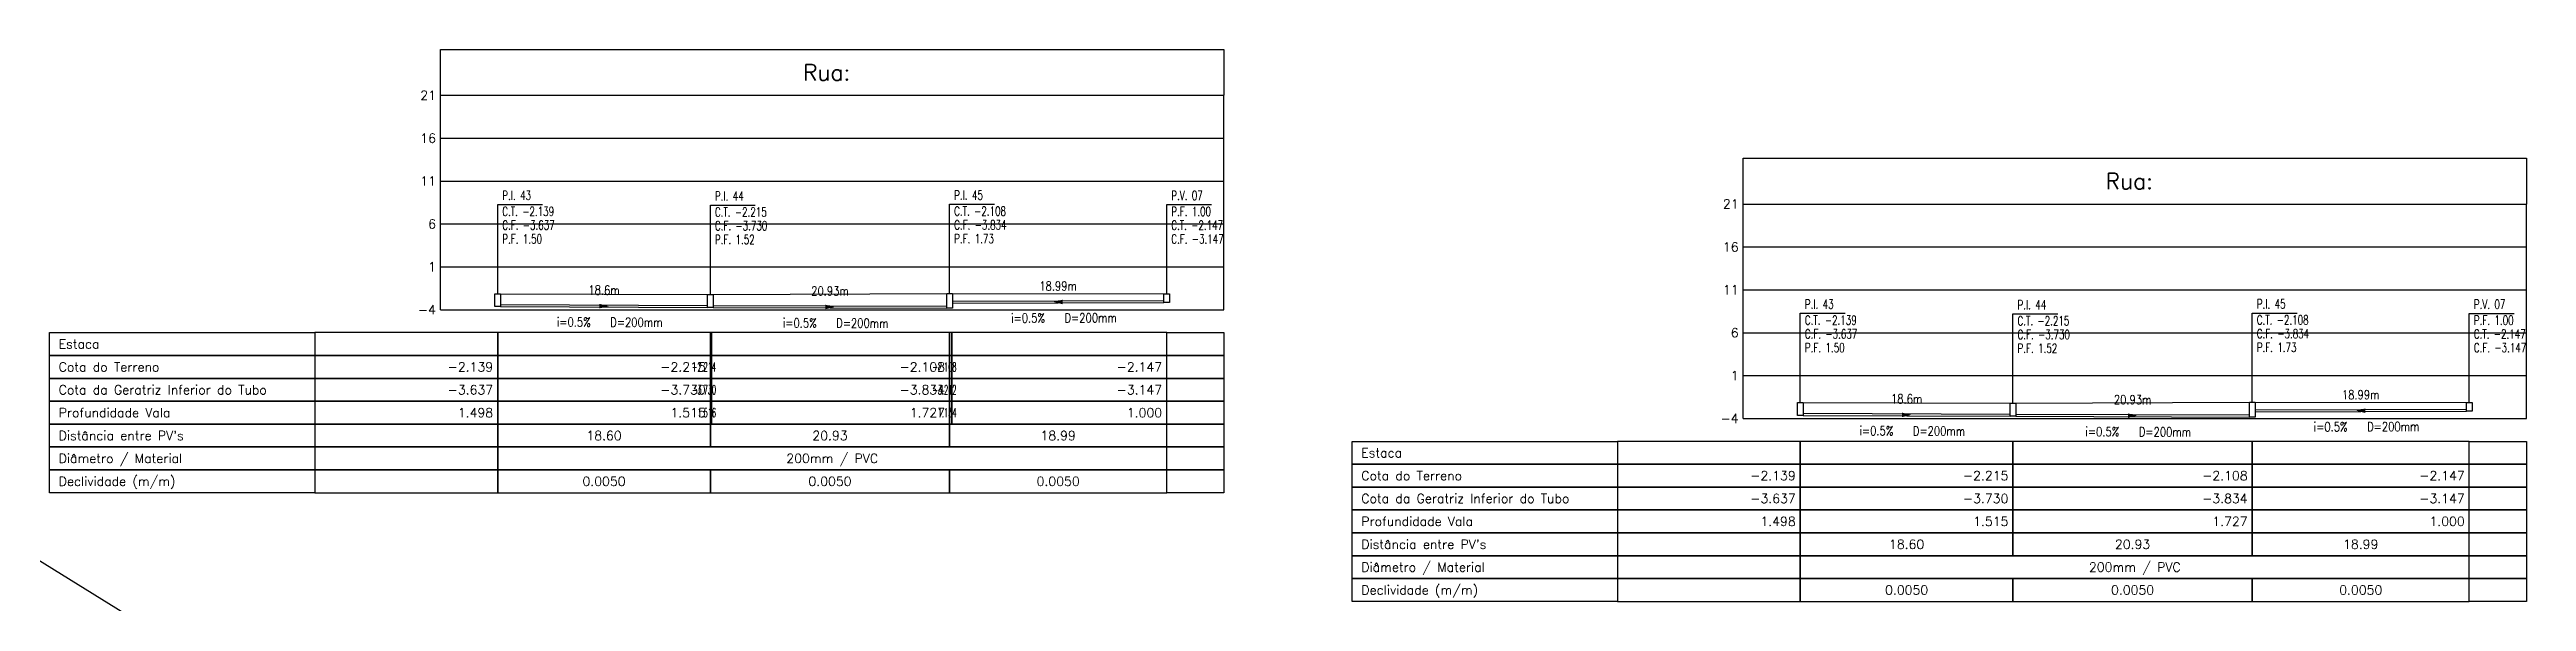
# Model space of a CAD drawing. Extents: x -6997814 to 14282083, y -16 to 289481930.
# Drawn here: x 363513.6 to 363730.3, y 7351821.7 to 7351869.9 of the extents above; entities that cross this region are included whole.
import ezdxf
from ezdxf.enums import TextEntityAlignment as Align

# ---------------------------------------------------------------- set-up
doc = ezdxf.new("R2010")
doc.units = 0
doc.header["$LTSCALE"] = 6.5
for name, color, linetype in [('LISTAGEM_TEXTO', 7, 'CONTINUOUS'), ('PS_IND_COMPRIMENTO', 7, 'CONTINUOUS'), ('PS_IND_DIAMETRO', 7, 'CONTINUOUS'), ('PS_IND_FLUXO', 3, 'CONTINUOUS'), ('PS_IND_INCLINACAO', 7, 'CONTINUOUS'), ('PS_PERFIL_CAIXAS', 7, 'CONTINUOUS'), ('PS_PERFIL_COTA_LIN', 7, 'CONTINUOUS'), ('PS_PERFIL_COTA_TXT', 5, 'CONTINUOUS'), ('PS_PERFIL_GRADE', 8, 'CONTINUOUS'), ('PS_PERFIL_TERRENO', 3, 'CONTINUOUS'), ('PS_PERFIL_TITULOS', 5, 'CONTINUOUS'), ('PS_PERFIL_TUBO', 7, 'CONTINUOUS'), ('PS_PONTOS_IDENTIFICACAO_LIN', 7, 'CONTINUOUS'), ('PS_PONTOS_IDENTIFICACAO_TXT', 7, 'CONTINUOUS')]:
    doc.layers.add(name, color=color, linetype=linetype)
doc.styles.add('ROMANS', font='romans.shx')

msp = doc.modelspace()

# ---------------------------------------------------------------- texts
at = {"layer": 'PS_IND_COMPRIMENTO', "lineweight": -2, "style": 'ROMANS', "width": 0.8}
for s, rotation, p in [('18.6m', 359.7791928, (363562.1121, 7351848.87652)), ('20.93m', 359.7799623, (363581.87529, 7351848.80242)), ('18.99m', 0.2208, (363601.82265, 7351849.24312)), ('18.6m', 359.7791928, (363676.04878, 7351839.36872)), ('20.93m', 359.7799623, (363695.81197, 7351839.29462)), ('18.99m', 0.2208, (363715.75932, 7351839.73532))]:
    msp.add_text(s, height=0.8, rotation=rotation, dxfattribs=at).set_placement(p, align=Align.MIDDLE_CENTER)
at = {"layer": 'PS_IND_DIAMETRO', "lineweight": -2, "style": 'ROMANS', "width": 0.8}
for rotation, p in [(359.7791928, (363564.94129, 7351846.0656)), (359.7799623, (363584.70452, 7351845.99153)), (0.2208, (363604.67341, 7351846.45408)), (359.7791928, (363678.87797, 7351836.5578)), (359.7799623, (363698.6412, 7351836.48374)), (0.2208, (363718.61009, 7351836.94629))]:
    msp.add_text('D=200mm', height=0.8, rotation=rotation, dxfattribs=at).set_placement(p, align=Align.MIDDLE_CENTER)
at = {"layer": 'PS_IND_INCLINACAO', "lineweight": -2, "style": 'ROMANS', "width": 0.8}
for rotation, p in [(359.7791928, (363559.46133, 7351846.08671)), (359.7799623, (363579.22456, 7351846.01258)), (0.2208, (363599.19346, 7351846.43297)), (359.7791928, (363673.39801, 7351836.57892)), (359.7799623, (363693.16124, 7351836.50478)), (0.2208, (363713.13013, 7351836.92517))]:
    msp.add_text('i=0.5%', height=0.8, rotation=rotation, dxfattribs=at).set_placement(p, align=Align.MIDDLE_CENTER)
at = {"layer": 'PS_PERFIL_COTA_TXT', "lineweight": -2, "style": 'ROMANS'}
for s, p in [('Cota do Terreno', (363514.40727, 7351842.164)), ('Estaca', (363514.40727, 7351844.164)), ('Cota da Geratriz Inferior do Tubo', (363514.40727, 7351840.164)), ('Profundidade Vala', (363514.40727, 7351838.164)), ("Distância entre PV's", (363514.40727, 7351836.164)), ('Diâmetro / Material', (363514.40727, 7351834.164)), ('Estaca', (363628.34395, 7351834.65621)), ('Declividade (m/m)', (363514.40727, 7351832.164)), ('Cota do Terreno', (363628.34395, 7351832.65621)), ('Cota da Geratriz Inferior do Tubo', (363628.34395, 7351830.65621)), ('Profundidade Vala', (363628.34395, 7351828.65621)), ("Distância entre PV's", (363628.34395, 7351826.65621)), ('Diâmetro / Material', (363628.34395, 7351824.65621)), ('Declividade (m/m)', (363628.34395, 7351822.65621))]:
    msp.add_text(s, height=0.8, dxfattribs=at).set_placement(p, align=Align.MIDDLE_LEFT)
for s, p in [('-2.139', (363552.40727, 7351842.164)), ('-2.215', (363571.00614, 7351842.164)), ('-2.108', (363591.93369, 7351842.164)), ('-2.147', (363610.92239, 7351842.164)), ('-3.637', (363552.40727, 7351840.164)), ('-3.730', (363571.00614, 7351840.164)), ('-3.834', (363591.93369, 7351840.164)), ('-3.147', (363610.92239, 7351840.164)), ('1.498', (363552.40727, 7351838.164)), ('1.515', (363571.00614, 7351838.164)), ('1.727', (363591.93369, 7351838.164)), ('1.000', (363610.92239, 7351838.164)), ('-2.139', (363666.34395, 7351832.65621)), ('-2.215', (363684.94282, 7351832.65621)), ('-2.108', (363705.87037, 7351832.65621)), ('-2.147', (363724.85907, 7351832.65621)), ('-3.637', (363666.34395, 7351830.65621)), ('-3.730', (363684.94282, 7351830.65621)), ('-3.834', (363705.87037, 7351830.65621)), ('-3.147', (363724.85907, 7351830.65621)), ('1.498', (363666.34395, 7351828.65621)), ('1.515', (363684.94282, 7351828.65621)), ('1.727', (363705.87037, 7351828.65621)), ('1.000', (363724.85907, 7351828.65621))]:
    msp.add_text(s, height=0.8, dxfattribs=at).set_placement(p, align=Align.MIDDLE_RIGHT)
at = {"layer": 'PS_PERFIL_COTA_TXT', "lineweight": -2, "style": 'ROMANS', "width": 0.5}
for s, p in [('-2.214', (363571.90614, 7351842.164)), ('-2.108', (363592.93369, 7351842.164)), ('-3.730', (363571.90614, 7351840.164)), ('-3.242', (363592.93369, 7351840.164)), ('1.516', (363571.90614, 7351838.164)), ('1.134', (363592.93369, 7351838.164))]:
    msp.add_text(s, height=0.8, dxfattribs=at).set_placement(p, align=Align.MIDDLE_RIGHT)
at = {"layer": 'PS_PERFIL_COTA_TXT', "lineweight": -2, "style": 'ROMANS'}
for s, p in [('18.60', (363562.1067, 7351836.164)), ('20.93', (363581.86992, 7351836.164)), ('18.99', (363601.82804, 7351836.164)), ('200mm / PVC', (363582.06483, 7351834.164)), ('0.0050', (363562.1067, 7351832.164)), ('0.0050', (363581.86992, 7351832.164)), ('0.0050', (363601.82804, 7351832.164)), ('18.60', (363676.04338, 7351826.65621)), ('20.93', (363695.8066, 7351826.65621)), ('18.99', (363715.76472, 7351826.65621)), ('0.0050', (363676.04338, 7351822.65621)), ('200mm / PVC', (363696.00151, 7351824.65621)), ('0.0050', (363695.8066, 7351822.65621)), ('0.0050', (363715.76472, 7351822.65621))]:
    msp.add_text(s, height=0.8, dxfattribs=at).set_placement(p, align=Align.MIDDLE_CENTER)
at = {"layer": 'PS_PERFIL_TITULOS', "lineweight": -2, "style": 'ROMANS'}
for p in [(363582.06483, 7351867.914), (363696.00151, 7351858.40621)]:
    msp.add_text('Rua: ', height=1.4, dxfattribs=at).set_placement(p, align=Align.MIDDLE_CENTER)
at = {"layer": 'PS_PONTOS_IDENTIFICACAO_TXT', "lineweight": -2, "style": 'ROMANS', "width": 0.7}
for s, p in [('C.T. -2.139', (363553.20727, 7351855.36013)), ('P.I. 43', (363553.20727, 7351856.76013)), ('C.T. -2.215', (363571.80614, 7351855.3029)), ('P.I. 44', (363571.80614, 7351856.7029)), ('C.T. -2.108', (363592.73369, 7351855.3833)), ('P.I. 45', (363592.73369, 7351856.7833)), ('P.V. 07', (363611.72239, 7351856.75375)), ('P.F. 1.00', (363611.72239, 7351855.35375)), ('C.F. -3.637', (363553.20727, 7351854.16013)), ('P.F. 1.50', (363553.20727, 7351852.96013)), ('C.F. -3.730', (363571.80614, 7351854.1029)), ('P.F. 1.52', (363571.80614, 7351852.9029)), ('C.F. -3.834', (363592.73369, 7351854.1833)), ('P.F. 1.73', (363592.73369, 7351852.9833)), ('C.T. -2.147', (363611.72239, 7351854.15375)), ('C.F. -3.147', (363611.72239, 7351852.95375)), ('P.I. 43', (363667.14395, 7351847.25234)), ('P.I. 44', (363685.74282, 7351847.19511)), ('P.I. 45', (363706.67037, 7351847.27551)), ('P.V. 07', (363725.65907, 7351847.24596)), ('C.T. -2.139', (363667.14395, 7351845.85234)), ('C.F. -3.637', (363667.14395, 7351844.65234)), ('C.T. -2.215', (363685.74282, 7351845.79511)), ('C.F. -3.730', (363685.74282, 7351844.59511)), ('C.T. -2.108', (363706.67037, 7351845.87551)), ('C.F. -3.834', (363706.67037, 7351844.67551)), ('C.T. -2.147', (363725.65907, 7351844.64596)), ('P.F. 1.00', (363725.65907, 7351845.84596)), ('P.F. 1.50', (363667.14395, 7351843.45234)), ('P.F. 1.52', (363685.74282, 7351843.39511)), ('P.F. 1.73', (363706.67037, 7351843.47551)), ('C.F. -3.147', (363725.65907, 7351843.44596))]:
    msp.add_text(s, height=0.8, dxfattribs=at).set_placement(p)

# ---------------------------------------------------------------- blocks, each defined once
blk = doc.blocks.new('*U503')
at = {"layer": 'PS_PERFIL_GRADE', "linetype": 'Continuous', "lineweight": -2}
for p, q in [((0, 0), (0, 18.75)), ((0, 18.75), (68.52, 18.75)), ((68.52, 0), (68.52, 18.75)), ((0, 15), (68.52, 15)), ((0, 11.25), (68.52, 11.25)), ((0, 7.5), (68.52, 7.5)), ((0, 3.75), (68.52, 3.75)), ((0, 0), (68.52, 0))]:
    blk.add_line(p, q, dxfattribs=at)
blk.add_lwpolyline([(0, 18.75), (0, 22.75), (68.52, 22.75), (68.52, 18.75)], dxfattribs=at)
at = {"layer": 'PS_PERFIL_GRADE', "lineweight": -2, "style": 'ROMANS'}
for s, p in [('21', (-0.4, 18.75)), ('16', (-0.4, 15)), ('11', (-0.4, 11.25)), ('6', (-0.4, 7.5)), ('1', (-0.4, 3.75)), ('-4', (-0.4, 0))]:
    blk.add_text(s, height=0.8, dxfattribs=at).set_placement(p, align=Align.MIDDLE_RIGHT)
blk = doc.blocks.new('*U504')
at = {"layer": 'PS_PERFIL_GRADE', "linetype": 'Continuous', "lineweight": -2}
for p, q in [((0, 0), (0, 18.75)), ((0, 18.75), (68.52, 18.75)), ((68.52, 0), (68.52, 18.75)), ((0, 15), (68.52, 15)), ((0, 11.25), (68.52, 11.25)), ((0, 7.5), (68.52, 7.5)), ((0, 3.75), (68.52, 3.75)), ((0, 0), (68.52, 0))]:
    blk.add_line(p, q, dxfattribs=at)
blk.add_lwpolyline([(0, 18.75), (0, 22.75), (68.52, 22.75), (68.52, 18.75)], dxfattribs=at)
at = {"layer": 'PS_PERFIL_GRADE', "lineweight": -2, "style": 'ROMANS'}
for s, p in [('21', (-0.4, 18.75)), ('16', (-0.4, 15)), ('11', (-0.4, 11.25)), ('6', (-0.4, 7.5)), ('1', (-0.4, 3.75)), ('-4', (-0.4, 0))]:
    blk.add_text(s, height=0.8, dxfattribs=at).set_placement(p, align=Align.MIDDLE_RIGHT)

# ---------------------------------------------------------------- linework, layer by layer
at = {"layer": 'LISTAGEM_TEXTO', "lineweight": -2}
msp.add_line((362766.33604, 7352287.95669), (6192331.67663, 3738255.91478), dxfattribs=at)
at = {"layer": 'PS_IND_FLUXO', "lineweight": -2}
for points in [[(363561.70671, 7351847.47807, 0.4, 0, 0), (363562.5067, 7351847.47499, 0, 0, 0)], [(363581.46992, 7351847.40397, 0.4, 0, 0), (363582.26991, 7351847.40089, 0, 0, 0)], [(363602.22804, 7351847.84467, 0.4, 0, 0), (363601.42804, 7351847.84159, 0, 0, 0)], [(363716.16472, 7351838.33688, 0.4, 0, 0), (363715.36472, 7351838.33379, 0, 0, 0)], [(363675.64339, 7351837.97028, 0.4, 0, 0), (363676.44338, 7351837.96719, 0, 0, 0)], [(363695.4066, 7351837.89617, 0.4, 0, 0), (363696.20659, 7351837.8931, 0, 0, 0)]]:
    msp.add_lwpolyline(points, format="xyseb", dxfattribs=at)
at = {"layer": 'PS_PERFIL_CAIXAS', "linetype": 'Continuous', "lineweight": -2}
for points in [[(363552.55727, 7351848.56013), (363553.05727, 7351848.56013), (363553.05727, 7351847.4364), (363552.55727, 7351847.4364)], [(363571.15614, 7351848.5029), (363571.65614, 7351848.5029), (363571.65614, 7351847.36665), (363571.15614, 7351847.36665)], [(363592.08369, 7351848.5833), (363592.58369, 7351848.5833), (363592.58369, 7351847.2882), (363592.08369, 7351847.2882)], [(363611.07239, 7351848.55375), (363611.57239, 7351848.55375), (363611.57239, 7351847.80375), (363611.07239, 7351847.80375)], [(363666.49395, 7351839.05234), (363666.99395, 7351839.05234), (363666.99395, 7351837.92861), (363666.49395, 7351837.92861)], [(363685.09282, 7351838.99511), (363685.59282, 7351838.99511), (363685.59282, 7351837.85886), (363685.09282, 7351837.85886)], [(363706.02037, 7351839.07551), (363706.52037, 7351839.07551), (363706.52037, 7351837.78041), (363706.02037, 7351837.78041)], [(363725.00907, 7351839.04596), (363725.50907, 7351839.04596), (363725.50907, 7351838.29596), (363725.00907, 7351838.29596)]]:
    msp.add_lwpolyline(points, close=True, dxfattribs=at)
at = {"layer": 'PS_PERFIL_COTA_LIN', "linetype": 'Continuous', "lineweight": -2}
for points in [[(363536.80727, 7351845.164), (363536.80727, 7351843.164), (363513.60727, 7351843.164), (363513.60727, 7351845.164)], [(363536.80727, 7351845.164), (363536.80727, 7351843.164), (363552.80727, 7351843.164), (363552.80727, 7351845.164)], [(363552.80727, 7351845.164), (363552.80727, 7351843.164), (363571.40614, 7351843.164), (363571.40614, 7351845.164)], [(363571.40614, 7351845.164), (363571.40614, 7351843.164), (363571.50614, 7351843.164), (363571.50614, 7351845.164)], [(363571.50614, 7351845.164), (363571.50614, 7351843.164), (363592.33369, 7351843.164), (363592.33369, 7351845.164)], [(363592.33369, 7351845.164), (363592.33369, 7351843.164), (363592.53369, 7351843.164), (363592.53369, 7351845.164)], [(363592.53369, 7351845.164), (363592.53369, 7351843.164), (363611.32239, 7351843.164), (363611.32239, 7351845.164)], [(363616.32239, 7351845.164), (363616.32239, 7351843.164), (363611.32239, 7351843.164), (363611.32239, 7351845.164)], [(363536.80727, 7351843.164), (363536.80727, 7351841.164), (363513.60727, 7351841.164), (363513.60727, 7351843.164)], [(363536.80727, 7351843.164), (363536.80727, 7351841.164), (363552.80727, 7351841.164), (363552.80727, 7351843.164)], [(363552.80727, 7351843.164), (363552.80727, 7351841.164), (363571.40614, 7351841.164), (363571.40614, 7351843.164)], [(363571.40614, 7351843.164), (363571.40614, 7351841.164), (363571.50614, 7351841.164), (363571.50614, 7351843.164)], [(363571.50614, 7351843.164), (363571.50614, 7351841.164), (363592.33369, 7351841.164), (363592.33369, 7351843.164)], [(363592.33369, 7351843.164), (363592.33369, 7351841.164), (363592.53369, 7351841.164), (363592.53369, 7351843.164)], [(363592.53369, 7351843.164), (363592.53369, 7351841.164), (363611.32239, 7351841.164), (363611.32239, 7351843.164)], [(363616.32239, 7351843.164), (363616.32239, 7351841.164), (363611.32239, 7351841.164), (363611.32239, 7351843.164)], [(363536.80727, 7351841.164), (363536.80727, 7351839.164), (363513.60727, 7351839.164), (363513.60727, 7351841.164)], [(363536.80727, 7351841.164), (363536.80727, 7351839.164), (363552.80727, 7351839.164), (363552.80727, 7351841.164)], [(363552.80727, 7351841.164), (363552.80727, 7351839.164), (363571.40614, 7351839.164), (363571.40614, 7351841.164)], [(363571.40614, 7351841.164), (363571.40614, 7351839.164), (363571.50614, 7351839.164), (363571.50614, 7351841.164)], [(363571.50614, 7351841.164), (363571.50614, 7351839.164), (363592.33369, 7351839.164), (363592.33369, 7351841.164)], [(363592.33369, 7351841.164), (363592.33369, 7351839.164), (363592.53369, 7351839.164), (363592.53369, 7351841.164)], [(363592.53369, 7351841.164), (363592.53369, 7351839.164), (363611.32239, 7351839.164), (363611.32239, 7351841.164)], [(363616.32239, 7351841.164), (363616.32239, 7351839.164), (363611.32239, 7351839.164), (363611.32239, 7351841.164)], [(363536.80727, 7351839.164), (363536.80727, 7351837.164), (363513.60727, 7351837.164), (363513.60727, 7351839.164)], [(363536.80727, 7351839.164), (363536.80727, 7351837.164), (363552.80727, 7351837.164), (363552.80727, 7351839.164)], [(363552.80727, 7351839.164), (363552.80727, 7351837.164), (363571.40614, 7351837.164), (363571.40614, 7351839.164)], [(363571.40614, 7351839.164), (363571.40614, 7351837.164), (363571.50614, 7351837.164), (363571.50614, 7351839.164)], [(363571.50614, 7351839.164), (363571.50614, 7351837.164), (363592.33369, 7351837.164), (363592.33369, 7351839.164)], [(363592.33369, 7351839.164), (363592.33369, 7351837.164), (363592.53369, 7351837.164), (363592.53369, 7351839.164)], [(363592.53369, 7351839.164), (363592.53369, 7351837.164), (363611.32239, 7351837.164), (363611.32239, 7351839.164)], [(363616.32239, 7351839.164), (363616.32239, 7351837.164), (363611.32239, 7351837.164), (363611.32239, 7351839.164)], [(363536.80727, 7351837.164), (363536.80727, 7351835.164), (363513.60727, 7351835.164), (363513.60727, 7351837.164)], [(363536.80727, 7351837.164), (363536.80727, 7351835.164), (363552.80727, 7351835.164), (363552.80727, 7351837.164)], [(363552.80727, 7351837.164), (363552.80727, 7351835.164), (363571.40614, 7351835.164), (363571.40614, 7351837.164)], [(363571.40614, 7351837.164), (363571.40614, 7351835.164), (363592.33369, 7351835.164), (363592.33369, 7351837.164)], [(363592.33369, 7351837.164), (363592.33369, 7351835.164), (363611.32239, 7351835.164), (363611.32239, 7351837.164)], [(363616.32239, 7351837.164), (363616.32239, 7351835.164), (363611.32239, 7351835.164), (363611.32239, 7351837.164)], [(363536.80727, 7351835.164), (363536.80727, 7351833.164), (363513.60727, 7351833.164), (363513.60727, 7351835.164)], [(363536.80727, 7351835.164), (363536.80727, 7351833.164), (363552.80727, 7351833.164), (363552.80727, 7351835.164)], [(363552.80727, 7351835.164), (363552.80727, 7351833.164), (363611.32239, 7351833.164), (363611.32239, 7351835.164)], [(363616.32239, 7351835.164), (363616.32239, 7351833.164), (363611.32239, 7351833.164), (363611.32239, 7351835.164)], [(363650.74395, 7351835.65621), (363650.74395, 7351833.65621), (363627.54395, 7351833.65621), (363627.54395, 7351835.65621)], [(363650.74395, 7351835.65621), (363650.74395, 7351833.65621), (363666.74395, 7351833.65621), (363666.74395, 7351835.65621)], [(363666.74395, 7351835.65621), (363666.74395, 7351833.65621), (363685.34282, 7351833.65621), (363685.34282, 7351835.65621)], [(363685.34282, 7351835.65621), (363685.34282, 7351833.65621), (363706.27037, 7351833.65621), (363706.27037, 7351835.65621)], [(363706.27037, 7351835.65103), (363706.27037, 7351833.65103), (363725.25907, 7351833.65621), (363725.25907, 7351835.65621)], [(363730.25907, 7351835.65621), (363730.25907, 7351833.65621), (363725.25907, 7351833.65621), (363725.25907, 7351835.65621)], [(363536.80727, 7351833.164), (363536.80727, 7351831.164), (363513.60727, 7351831.164), (363513.60727, 7351833.164)], [(363536.80727, 7351833.164), (363536.80727, 7351831.164), (363552.80727, 7351831.164), (363552.80727, 7351833.164)], [(363552.80727, 7351833.164), (363552.80727, 7351831.164), (363571.40614, 7351831.164), (363571.40614, 7351833.164)], [(363571.40614, 7351833.164), (363571.40614, 7351831.164), (363592.33369, 7351831.164), (363592.33369, 7351833.164)], [(363592.33369, 7351833.164), (363592.33369, 7351831.164), (363611.32239, 7351831.164), (363611.32239, 7351833.164)], [(363616.32239, 7351833.164), (363616.32239, 7351831.164), (363611.32239, 7351831.164), (363611.32239, 7351833.164)], [(363650.74395, 7351833.65621), (363650.74395, 7351831.65621), (363627.54395, 7351831.65621), (363627.54395, 7351833.65621)], [(363650.74395, 7351833.65621), (363650.74395, 7351831.65621), (363666.74395, 7351831.65621), (363666.74395, 7351833.65621)], [(363666.74395, 7351833.65621), (363666.74395, 7351831.65621), (363685.34282, 7351831.65621), (363685.34282, 7351833.65621)], [(363685.34282, 7351833.65621), (363685.34282, 7351831.65621), (363706.27037, 7351831.65621), (363706.27037, 7351833.65621)], [(363706.27037, 7351833.65621), (363706.27037, 7351831.65621), (363725.25907, 7351831.65621), (363725.25907, 7351833.65621)], [(363730.25907, 7351833.65621), (363730.25907, 7351831.65621), (363725.25907, 7351831.65621), (363725.25907, 7351833.65621)], [(363650.74395, 7351831.65621), (363650.74395, 7351829.65621), (363627.54395, 7351829.65621), (363627.54395, 7351831.65621)], [(363650.74395, 7351829.65621), (363650.74395, 7351827.65621), (363627.54395, 7351827.65621), (363627.54395, 7351829.65621)], [(363650.74395, 7351831.65621), (363650.74395, 7351829.65621), (363666.74395, 7351829.65621), (363666.74395, 7351831.65621)], [(363650.74395, 7351829.65621), (363650.74395, 7351827.65621), (363666.74395, 7351827.65621), (363666.74395, 7351829.65621)], [(363666.74395, 7351831.65621), (363666.74395, 7351829.65621), (363685.34282, 7351829.65621), (363685.34282, 7351831.65621)], [(363666.74395, 7351829.65621), (363666.74395, 7351827.65621), (363685.34282, 7351827.65621), (363685.34282, 7351829.65621)], [(363685.34282, 7351831.65621), (363685.34282, 7351829.65621), (363706.27037, 7351829.65621), (363706.27037, 7351831.65621)], [(363685.34282, 7351829.65621), (363685.34282, 7351827.65621), (363706.27037, 7351827.65621), (363706.27037, 7351829.65621)], [(363706.27037, 7351831.65621), (363706.27037, 7351829.65621), (363725.25907, 7351829.65621), (363725.25907, 7351831.65621)], [(363706.27037, 7351829.65621), (363706.27037, 7351827.65621), (363725.25907, 7351827.65621), (363725.25907, 7351829.65621)], [(363730.25907, 7351831.65621), (363730.25907, 7351829.65621), (363725.25907, 7351829.65621), (363725.25907, 7351831.65621)], [(363730.25907, 7351829.65621), (363730.25907, 7351827.65621), (363725.25907, 7351827.65621), (363725.25907, 7351829.65621)], [(363650.74395, 7351827.65621), (363650.74395, 7351825.65621), (363627.54395, 7351825.65621), (363627.54395, 7351827.65621)], [(363650.74395, 7351827.65621), (363650.74395, 7351825.65621), (363666.74395, 7351825.65621), (363666.74395, 7351827.65621)], [(363666.74395, 7351827.65621), (363666.74395, 7351825.65621), (363685.34282, 7351825.65621), (363685.34282, 7351827.65621)], [(363685.34282, 7351827.65621), (363685.34282, 7351825.65621), (363706.27037, 7351825.65621), (363706.27037, 7351827.65621)], [(363706.27037, 7351827.65621), (363706.27037, 7351825.65621), (363725.25907, 7351825.65621), (363725.25907, 7351827.65621)], [(363730.25907, 7351827.65621), (363730.25907, 7351825.65621), (363725.25907, 7351825.65621), (363725.25907, 7351827.65621)], [(363650.74395, 7351825.65621), (363650.74395, 7351823.65621), (363627.54395, 7351823.65621), (363627.54395, 7351825.65621)], [(363650.74395, 7351825.65621), (363650.74395, 7351823.65621), (363666.74395, 7351823.65621), (363666.74395, 7351825.65621)], [(363666.74395, 7351825.65621), (363666.74395, 7351823.65621), (363725.25907, 7351823.65621), (363725.25907, 7351825.65621)], [(363730.25907, 7351825.65621), (363730.25907, 7351823.65621), (363725.25907, 7351823.65621), (363725.25907, 7351825.65621)], [(363650.74395, 7351823.65621), (363650.74395, 7351821.65621), (363627.54395, 7351821.65621), (363627.54395, 7351823.65621)], [(363650.74395, 7351823.65621), (363650.74395, 7351821.65621), (363666.74395, 7351821.65621), (363666.74395, 7351823.65621)], [(363666.74395, 7351823.65621), (363666.74395, 7351821.65621), (363685.34282, 7351821.65621), (363685.34282, 7351823.65621)], [(363685.34282, 7351823.65621), (363685.34282, 7351821.65621), (363706.27037, 7351821.65621), (363706.27037, 7351823.65621)], [(363706.27037, 7351823.65621), (363706.27037, 7351821.65621), (363725.25907, 7351821.65621), (363725.25907, 7351823.65621)], [(363730.25907, 7351823.65621), (363730.25907, 7351821.65621), (363725.25907, 7351821.65621), (363725.25907, 7351823.65621)]]:
    msp.add_lwpolyline(points, close=True, dxfattribs=at)
for points in [[(363552.80727, 7351837.164), (363571.40614, 7351837.164)], [(363571.50614, 7351837.164), (363592.33369, 7351837.164)], [(363592.53369, 7351837.164), (363611.32239, 7351837.164)], [(363536.80727, 7351835.164), (363552.80727, 7351835.164)], [(363552.80727, 7351835.164), (363571.40614, 7351835.164)], [(363552.80727, 7351835.164), (363571.40614, 7351835.164)], [(363571.40614, 7351835.164), (363571.50614, 7351835.164)], [(363571.50614, 7351835.164), (363592.33369, 7351835.164)], [(363571.50614, 7351835.164), (363592.33369, 7351835.164)], [(363592.53369, 7351835.164), (363611.32239, 7351835.164)], [(363592.53369, 7351835.164), (363611.32239, 7351835.164)], [(363536.80727, 7351833.164), (363552.80727, 7351833.164)], [(363552.80727, 7351833.164), (363571.40614, 7351833.164)], [(363552.80727, 7351833.164), (363571.40614, 7351833.164)], [(363571.40614, 7351833.164), (363571.50614, 7351833.164)], [(363571.50614, 7351833.164), (363592.33369, 7351833.164)], [(363571.50614, 7351833.164), (363592.33369, 7351833.164)], [(363592.53369, 7351833.164), (363611.32239, 7351833.164)], [(363592.53369, 7351833.164), (363611.32239, 7351833.164)], [(363552.80727, 7351831.164), (363571.40614, 7351831.164)], [(363571.50614, 7351831.164), (363592.33369, 7351831.164)], [(363592.53369, 7351831.164), (363611.32239, 7351831.164)], [(363666.74395, 7351827.65621), (363685.34282, 7351827.65621)], [(363685.44282, 7351827.65621), (363706.27037, 7351827.65621)], [(363706.47037, 7351827.65621), (363725.25907, 7351827.65621)], [(363650.74395, 7351825.65621), (363666.74395, 7351825.65621)], [(363666.74395, 7351825.65621), (363685.34282, 7351825.65621)], [(363666.74395, 7351825.65621), (363685.34282, 7351825.65621)], [(363685.34282, 7351825.65621), (363685.44282, 7351825.65621)], [(363685.44282, 7351825.65621), (363706.27037, 7351825.65621)], [(363685.44282, 7351825.65621), (363706.27037, 7351825.65621)], [(363706.47037, 7351825.65621), (363725.25907, 7351825.65621)], [(363706.47037, 7351825.65621), (363725.25907, 7351825.65621)], [(363650.74395, 7351823.65621), (363666.74395, 7351823.65621)], [(363666.74395, 7351823.65621), (363685.34282, 7351823.65621)], [(363666.74395, 7351823.65621), (363685.34282, 7351823.65621)], [(363685.34282, 7351823.65621), (363685.44282, 7351823.65621)], [(363685.44282, 7351823.65621), (363706.27037, 7351823.65621)], [(363685.44282, 7351823.65621), (363706.27037, 7351823.65621)], [(363706.47037, 7351823.65621), (363725.25907, 7351823.65621)], [(363706.47037, 7351823.65621), (363725.25907, 7351823.65621)], [(363666.74395, 7351821.65621), (363685.34282, 7351821.65621)], [(363685.44282, 7351821.65621), (363706.27037, 7351821.65621)], [(363706.47037, 7351821.65621), (363725.25907, 7351821.65621)]]:
    msp.add_lwpolyline(points, dxfattribs=at)
at = {"layer": 'PS_PERFIL_TERRENO', "linetype": 'Continuous', "lineweight": -2}
for points in [[(363552.80727, 7351848.56013), (363571.40614, 7351848.5029), (363592.33369, 7351848.5833), (363611.32239, 7351848.55375)], [(363666.74395, 7351839.05234), (363685.34282, 7351838.99511), (363706.27037, 7351839.07551), (363725.25907, 7351839.04596)]]:
    msp.add_lwpolyline(points, dxfattribs=at)
at = {"layer": 'PS_PERFIL_TUBO', "linetype": 'Continuous', "lineweight": -2}
for points in [[(363553.05727, 7351847.4364), (363571.15614, 7351847.36665), (363571.15614, 7351847.51665), (363553.05727, 7351847.5864)], [(363571.65614, 7351847.36665), (363592.08369, 7351847.2882), (363592.08369, 7351847.4382), (363571.65614, 7351847.51665)], [(363592.58369, 7351847.7325), (363611.07239, 7351847.80375), (363611.07239, 7351847.95375), (363592.58369, 7351847.8825)], [(363706.52037, 7351838.22471), (363725.00907, 7351838.29596), (363725.00907, 7351838.44596), (363706.52037, 7351838.37471)], [(363666.99395, 7351837.92861), (363685.09282, 7351837.85886), (363685.09282, 7351838.00886), (363666.99395, 7351838.07861)], [(363685.59282, 7351837.85886), (363706.02037, 7351837.78041), (363706.02037, 7351837.93041), (363685.59282, 7351838.00886)]]:
    msp.add_lwpolyline(points, close=True, dxfattribs=at)
at = {"layer": 'PS_PONTOS_IDENTIFICACAO_LIN', "linetype": 'Continuous', "lineweight": -2}
for points in [[(363552.80727, 7351848.56013), (363552.80727, 7351856.36013), (363556.72727, 7351856.36013)], [(363571.40614, 7351848.5029), (363571.40614, 7351856.3029), (363575.32614, 7351856.3029)], [(363592.33369, 7351848.5833), (363592.33369, 7351856.3833), (363596.25369, 7351856.3833)], [(363611.32239, 7351848.55375), (363611.32239, 7351856.35375), (363615.24239, 7351856.35375)], [(363666.74395, 7351839.05234), (363666.74395, 7351846.85234), (363670.66395, 7351846.85234)], [(363685.34282, 7351838.99511), (363685.34282, 7351846.79511), (363689.26282, 7351846.79511)], [(363706.27037, 7351839.07551), (363706.27037, 7351846.87551), (363710.19037, 7351846.87551)], [(363725.25907, 7351839.04596), (363725.25907, 7351846.84596), (363729.17907, 7351846.84596)]]:
    msp.add_lwpolyline(points, dxfattribs=at)

# ---------------------------------------------------------------- block references
at = {"layer": 'PS_PERFIL_GRADE', "lineweight": -2}
for name, p in [('*U503', (363547.80727, 7351847.164)), ('*U504', (363661.74395, 7351837.65621))]:
    msp.add_blockref(name, p, dxfattribs=at)

msp.set_redraw_order([(e.dxf.handle, doc.entitydb.next_handle()) for e in msp.query("TEXT MTEXT ATTDEF DIMENSION ARC_DIMENSION")])  # texts and dimensions are drawn at this point

doc.saveas('drawing.dxf')
